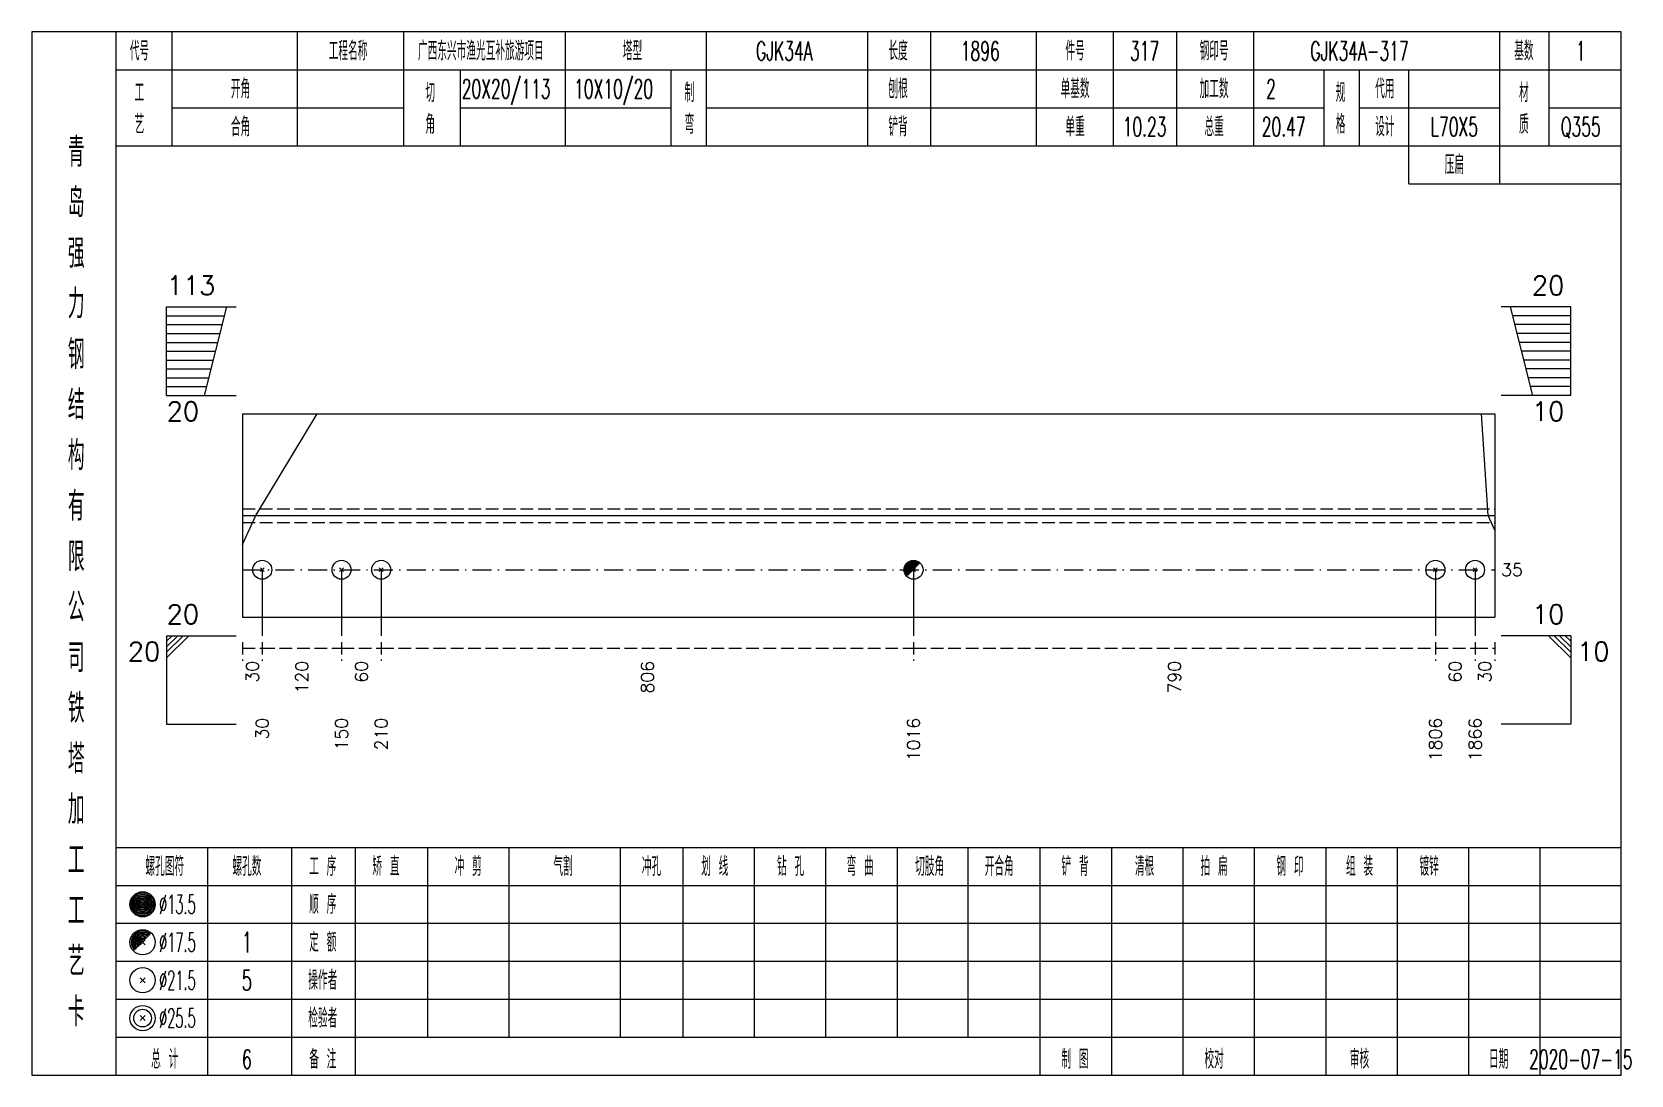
# Model space of a CAD drawing. Extents: x 0 to 2606, y -377 to 6479.
# Drawn here: x 2091.2 to 2344.1, y 5600 to 5765 of the extents above; entities that cross this region are included whole.
import ezdxf
from ezdxf.enums import TextEntityAlignment as Align

# ---------------------------------------------------------------- set-up
doc = ezdxf.new("R2010")
doc.units = 0
doc.header["$MEASUREMENT"] = 0
doc.linetypes.add('一点画线', pattern=[5.2, 3, -1, 0.2, -1])
doc.linetypes.add('虚线', pattern=[2.75, 2, -0.75])
doc.layers.get('0').update_dxf_attribs({"linetype": 'CONTINUOUS', "lineweight": 25})
doc.layers.add('1', color=7, linetype='CONTINUOUS', lineweight=25)
doc.layers.add('4', color=7, linetype='CONTINUOUS', lineweight=25)
doc.styles.get("Standard").update_dxf_attribs({"font": 'simplex.shx', "width": 0.7, "height": 3, "bigfont": 'gbhzfs.shx'})

msp = doc.modelspace()

# ---------------------------------------------------------------- texts
at = {"color": 7, "linetype": 'Continuous', "lineweight": 13}
for s, p in [('113', (2112.5, 5722.5)), ('20', (2112.5, 5670.5))]:
    msp.add_text(s, height=3, dxfattribs=at).set_placement(p, align=Align.BOTTOM_LEFT)
for s, p in [('20', (2333.6, 5722.5)), ('10', (2333.6, 5670.5))]:
    msp.add_text(s, height=3, dxfattribs=at).set_placement(p, align=Align.BOTTOM_RIGHT)
for s, p in [('20', (2112.5, 5706.5)), ('10', (2335.6, 5668.5))]:
    msp.add_text(s, height=3, dxfattribs=at).set_placement(p, align=Align.TOP_LEFT)
for s, p in [('10', (2333.6, 5706.5)), ('20', (2111.5, 5668.5))]:
    msp.add_text(s, height=3, dxfattribs=at).set_placement(p, align=Align.TOP_RIGHT)
msp.add_text('35', height=2, dxfattribs=at).set_placement((2323.6, 5679.93), align=Align.MIDDLE_LEFT)
at = {"color": 8, "linetype": 'Continuous', "lineweight": 9}
for s, p in [('30', (2126.07, 5665.5)), ('120', (2133.9, 5665.5)), ('60', (2143.31, 5665.5)), ('806', (2188.55, 5665.5)), ('790', (2271.93, 5665.5)), ('60', (2316.33, 5665.5)), ('30', (2321.03, 5665.5))]:
    msp.add_text(s, height=2, rotation=90, dxfattribs=at).set_placement(p, align=Align.MIDDLE_RIGHT)
at = {"layer": '1', "color": 7, "linetype": 'Continuous', "lineweight": 13}
for s, p in [('30', (2127.63, 5656.5)), ('150', (2140.17, 5656.5)), ('210', (2146.44, 5656.5)), ('1016', (2230.65, 5656.5)), ('1806', (2313.2, 5656.5)), ('1866', (2319.47, 5656.5))]:
    msp.add_text(s, height=2, rotation=90, dxfattribs=at).set_placement(p, align=Align.MIDDLE_RIGHT)
at = {"layer": '4', "color": 1, "linetype": 'Continuous', "lineweight": 13}
for s, height, width, p in [('代号', 3, 0.6, (2108.2, 5762)), ('工程名称', 3, 0.6, (2141.2, 5762)), ('广西东兴市渔光互补旅游项目', 3, 0.6, (2162.2, 5762)), ('塔型', 3, 0.6, (2186.2, 5762)), ('GJK34A', 3, 0.6, (2210.2, 5762)), ('长度', 3, 0.6, (2228.2, 5762)), ('1896', 3, 0.6, (2241.2, 5762)), ('件号', 3, 0.6, (2256.2, 5762)), ('317', 3, 0.6, (2267.2, 5762)), ('钢印号', 3, 0.6, (2278.2, 5762)), ('GJK34A-317', 3, 0.6, (2301.2, 5762)), ('基数', 3, 0.6, (2327.2, 5762)), ('1', 3, 0.6, (2336.2, 5762)), ('开角', 3, 0.6, (2124.2, 5756)), ('切', 3, 0.6, (2154.2, 5755.4)), ('20X20/113', 3, 0.6, (2166.2, 5756)), ('10X10/20', 3, 0.6, (2183.2, 5756)), ('制', 3, 0.6, (2195.2, 5755.4)), ('刨根', 3, 0.6, (2228.2, 5756)), ('单基数', 3, 0.6, (2256.2, 5756)), ('加工数', 3, 0.6, (2278.2, 5756)), ('2', 3, 0.6, (2287.2, 5756)), ('规', 3, 0.6, (2298.2, 5755.4)), ('代用', 3, 0.6, (2305.2, 5756)), ('材', 3, 0.6, (2327.2, 5755.4)), ('工', 3, 0.6, (2108.2, 5755.4)), ('艺', 3, 0.6, (2108.2, 5750.4)), ('角', 3, 0.6, (2154.2, 5750.4)), ('弯', 3, 0.6, (2195.2, 5750.4)), ('格', 3, 0.6, (2298.2, 5750.4)), ('质', 3, 0.6, (2327.2, 5750.4)), ('合角', 3, 0.6, (2124.2, 5750)), ('铲背', 3, 0.6, (2228.2, 5750)), ('单重', 3, 0.6, (2256.2, 5750)), ('10.23', 3, 0.6, (2267.2, 5750)), ('总重', 3, 0.6, (2278.2, 5750)), ('20.47', 3, 0.6, (2289.2, 5750)), ('设计', 3, 0.6, (2305.2, 5750)), ('L70X5', 3, 0.6, (2316.2, 5750)), ('Q355', 3, 0.6, (2336.2, 5750)), ('青', 4.6, 0.8, (2098.2, 5746)), ('压扁', 3, 0.6, (2316.2, 5744)), ('岛', 4.6, 0.8, (2098.2, 5738)), ('强', 4.6, 0.8, (2098.2, 5730)), ('力', 4.6, 0.8, (2098.2, 5722)), ('钢', 4.6, 0.8, (2098.2, 5714)), ('结', 4.6, 0.8, (2098.2, 5706)), ('构', 4.6, 0.8, (2098.2, 5698)), ('有', 4.6, 0.8, (2098.2, 5690)), ('限', 4.6, 0.8, (2098.2, 5682)), ('公', 4.6, 0.8, (2098.2, 5674)), ('司', 4.6, 0.8, (2098.2, 5666)), ('铁', 4.6, 0.8, (2098.2, 5658)), ('塔', 4.6, 0.8, (2098.2, 5650)), ('加', 4.6, 0.8, (2098.2, 5642)), ('工', 4.6, 0.8, (2098.2, 5634)), ('螺孔图符', 3, 0.6, (2112.2, 5633)), ('螺孔数', 3, 0.6, (2125.2, 5633)), ('工 序', 3, 0.6, (2137.2, 5633)), ('矫 直', 3, 0.6, (2147.2, 5633)), ('冲 剪', 3, 0.6, (2160.2, 5633)), ('气割', 3, 0.6, (2175.2, 5633)), ('冲孔', 3, 0.6, (2189.2, 5633)), ('划 线', 3, 0.6, (2199.2, 5633)), ('钻 孔', 3, 0.6, (2211.2, 5633)), ('弯 曲', 3, 0.6, (2222.2, 5633)), ('切肢角', 3, 0.6, (2233.2, 5633)), ('开合角', 3, 0.6, (2244.2, 5633)), ('铲 背', 3, 0.6, (2256.2, 5633)), ('清根', 3, 0.6, (2267.2, 5633)), ('拍 扁', 3, 0.6, (2278.2, 5633)), ('钢 印', 3, 0.6, (2290.2, 5633)), ('组 装', 3, 0.6, (2301.2, 5633)), ('镀锌', 3, 0.6, (2312.2, 5633)), ('工', 4.6, 0.8, (2098.2, 5626)), ('%%C13.5', 3, 0.5, (2114.2, 5627)), ('顺 序', 3, 0.6, (2137.2, 5627)), ('艺', 4.6, 0.8, (2098.2, 5618)), ('%%C17.5', 3, 0.5, (2114.2, 5621)), ('1', 3.2, 0.6, (2125.2, 5621)), ('定 额', 3, 0.6, (2137.2, 5621)), ('%%C21.5', 3, 0.5, (2114.2, 5615)), ('5', 3.2, 0.6, (2125.2, 5615)), ('操作者', 3, 0.6, (2137.2, 5615)), ('卡', 4.6, 0.8, (2098.2, 5610)), ('%%C25.5', 3, 0.5, (2114.2, 5609)), ('检验者', 3, 0.6, (2137.2, 5609)), ('总 计', 3, 0.6, (2112.2, 5602.5)), ('6', 3, 0.6, (2125.2, 5602.5)), ('备 注', 3, 0.6, (2137.2, 5602.5)), ('制 图', 3, 0.6, (2256.2, 5602.5)), ('校对', 3, 0.6, (2278.2, 5602.5)), ('审核', 3, 0.6, (2301.2, 5602.5)), ('日期', 3, 0.6, (2323.2, 5602.5)), ('2020-07-15', 3, 0.6, (2336.2, 5602.5))]:
    msp.add_text(s, height=height, dxfattribs=dict(at, width=width)).set_placement(p, align=Align.MIDDLE_CENTER)

# ---------------------------------------------------------------- linework, layer by layer
at = {"color": 7, "linetype": 'Continuous', "lineweight": 13}
for p, q in [((2112.5, 5721.5), (2123.5, 5721.5)), ((2112.5, 5707.5), (2112.5, 5721.5)), ((2112.5, 5720.1), (2121.65, 5720.1)), ((2118.5, 5707.5), (2122, 5721.5)), ((2334.6, 5721.5), (2323.6, 5721.5)), ((2328.6, 5707.5), (2325.1, 5721.5)), ((2334.6, 5720.1), (2325.45, 5720.1)), ((2334.6, 5707.5), (2334.6, 5721.5)), ((2112.5, 5718.7), (2121.3, 5718.7)), ((2112.5, 5717.3), (2120.95, 5717.3)), ((2334.6, 5718.7), (2325.8, 5718.7)), ((2334.6, 5717.3), (2326.15, 5717.3)), ((2112.5, 5715.9), (2120.6, 5715.9)), ((2112.5, 5714.5), (2120.25, 5714.5)), ((2334.6, 5715.9), (2326.5, 5715.9)), ((2334.6, 5714.5), (2326.85, 5714.5)), ((2112.5, 5713.1), (2119.9, 5713.1)), ((2112.5, 5711.7), (2119.55, 5711.7)), ((2334.6, 5713.1), (2327.2, 5713.1)), ((2334.6, 5711.7), (2327.55, 5711.7)), ((2112.5, 5710.3), (2119.2, 5710.3)), ((2334.6, 5710.3), (2327.9, 5710.3)), ((2112.5, 5708.9), (2118.85, 5708.9)), ((2112.5, 5707.5), (2123.5, 5707.5)), ((2334.6, 5707.5), (2323.6, 5707.5)), ((2334.6, 5708.9), (2328.25, 5708.9)), ((2126.59, 5688.5), (2136.31, 5704.57)), ((2321.56, 5688.5), (2320.51, 5704.57)), ((2124.5, 5683.91), (2126.59, 5688.5)), ((2322.6, 5686.2), (2321.56, 5688.5)), ((2127.63, 5679.93), (2127.63, 5669.5)), ((2140.17, 5679.93), (2140.17, 5669.5)), ((2146.44, 5679.93), (2146.44, 5669.5)), ((2230.65, 5679.93), (2230.65, 5669.5)), ((2313.2, 5679.93), (2313.2, 5669.5)), ((2319.47, 5679.93), (2319.47, 5669.5)), ((2112.5, 5669.5), (2123.5, 5669.5)), ((2112.5, 5669.5), (2112.5, 5655.5)), ((2113.38, 5669.5), (2112.5, 5668.62)), ((2114.25, 5669.5), (2112.5, 5667.75)), ((2115.12, 5669.5), (2112.5, 5666.88)), ((2116, 5669.5), (2112.5, 5666)), ((2334.6, 5669.5), (2323.6, 5669.5)), ((2331.1, 5669.5), (2334.6, 5666)), ((2331.98, 5669.5), (2334.6, 5666.88)), ((2332.85, 5669.5), (2334.6, 5667.75)), ((2333.73, 5669.5), (2334.6, 5668.62)), ((2334.6, 5669.5), (2334.6, 5655.5)), ((2112.5, 5655.5), (2123.5, 5655.5)), ((2334.6, 5655.5), (2323.6, 5655.5))]:
    msp.add_line(p, q, dxfattribs=at)
at = {"color": 7, "linetype": 'Continuous', "lineweight": 18}
for p, q in [((2124.5, 5704.57), (2124.5, 5672.43)), ((2124.5, 5704.57), (2322.6, 5704.57)), ((2322.6, 5704.57), (2322.6, 5672.43)), ((2124.5, 5688.5), (2322.6, 5688.5))]:
    msp.add_line(p, q, dxfattribs=at)
at = {"color": 1, "linetype": '虚线', "lineweight": 18}
for p, q in [((2124.5, 5689.57), (2322.6, 5689.57)), ((2124.5, 5687.43), (2322.6, 5687.43))]:
    msp.add_line(p, q, dxfattribs=at)
at = {"color": 3, "linetype": '一点画线', "lineweight": 13}
msp.add_line((2124.5, 5679.93), (2322.6, 5679.93), dxfattribs=at)
at = {"color": 8, "linetype": '虚线', "lineweight": 9}
for p, q in [((2124.5, 5668.5), (2124.5, 5665.5)), ((2124.5, 5667.5), (2127.63, 5667.5)), ((2127.63, 5668.5), (2127.63, 5665.5)), ((2127.63, 5668.5), (2127.63, 5665.5)), ((2127.63, 5667.5), (2140.17, 5667.5)), ((2140.17, 5668.5), (2140.17, 5665.5)), ((2140.17, 5668.5), (2140.17, 5665.5)), ((2140.17, 5667.5), (2146.44, 5667.5)), ((2146.44, 5668.5), (2146.44, 5665.5)), ((2146.44, 5668.5), (2146.44, 5665.5)), ((2146.44, 5667.5), (2230.65, 5667.5)), ((2230.65, 5668.5), (2230.65, 5665.5)), ((2230.65, 5668.5), (2230.65, 5665.5)), ((2230.65, 5667.5), (2313.2, 5667.5)), ((2313.2, 5668.5), (2313.2, 5665.5)), ((2313.2, 5668.5), (2313.2, 5665.5)), ((2313.2, 5667.5), (2319.47, 5667.5)), ((2319.47, 5668.5), (2319.47, 5665.5)), ((2319.47, 5668.5), (2319.47, 5665.5)), ((2319.47, 5667.5), (2322.6, 5667.5)), ((2322.6, 5668.5), (2322.6, 5665.5))]:
    msp.add_line(p, q, dxfattribs=at)
at = {"layer": '1', "color": 7, "linetype": 'Continuous', "lineweight": 13}
for p, q in [((2127.33, 5679.63), (2127.93, 5680.23)), ((2127.93, 5679.63), (2127.33, 5680.23)), ((2139.87, 5679.63), (2140.47, 5680.23)), ((2140.47, 5679.63), (2139.87, 5680.23)), ((2146.14, 5679.63), (2146.74, 5680.23)), ((2146.74, 5679.63), (2146.14, 5680.23)), ((2312.9, 5679.63), (2313.5, 5680.23)), ((2313.5, 5679.63), (2312.9, 5680.23)), ((2319.17, 5679.63), (2319.77, 5680.23)), ((2319.77, 5679.63), (2319.17, 5680.23))]:
    msp.add_line(p, q, dxfattribs=at)
at = {"layer": '1', "color": 7, "linetype": 'Continuous', "lineweight": 0}
for p, q in [((2230.35, 5679.63), (2230.95, 5680.23)), ((2230.35, 5680.23), (2230.95, 5679.63))]:
    msp.add_line(p, q, dxfattribs=at)
at = {"layer": '1', "color": 7, "linetype": 'Continuous', "lineweight": 18}
msp.add_line((2124.5, 5672.43), (2322.6, 5672.43), dxfattribs=at)
at = {"layer": '1', "color": 7, "linetype": 'Continuous', "lineweight": 13}
for centre in [(2127.63, 5679.93), (2140.17, 5679.93), (2146.44, 5679.93), (2230.65, 5679.93), (2313.2, 5679.93), (2319.47, 5679.93)]:
    msp.add_circle(centre, 1.5, dxfattribs=at)
for radius in [1.35, 1.2, 1.05, 0.9, 0.75, 0.6, 0.45, 0.3, 0.15]:
    msp.add_arc((2230.65, 5679.93), radius, 45, 225, dxfattribs=at)
at = {"layer": '4', "color": 1, "linetype": 'Continuous', "lineweight": 18}
for p, q in [((2104.5, 5600), (2104.5, 5765)), ((2113.4, 5747), (2113.4, 5765)), ((2133.2, 5747), (2133.2, 5765)), ((2150, 5747), (2150, 5765)), ((2175.6, 5747), (2175.6, 5765)), ((2197.9, 5747), (2197.9, 5765)), ((2223.4, 5747), (2223.4, 5765)), ((2233.4, 5747), (2233.4, 5765)), ((2250.1, 5747), (2250.1, 5765)), ((2262.3, 5747), (2262.3, 5765)), ((2272.3, 5747), (2272.3, 5765)), ((2284.5, 5747), (2284.5, 5765)), ((2323.4, 5741), (2323.4, 5765)), ((2331.2, 5747), (2331.2, 5765)), ((2104.5, 5759), (2342.6, 5759)), ((2159, 5747), (2159, 5759)), ((2192.3, 5747), (2192.3, 5759)), ((2295.6, 5747), (2295.6, 5759)), ((2301.2, 5747), (2301.2, 5759)), ((2309, 5741), (2309, 5759)), ((2113.4, 5753), (2150, 5753)), ((2159, 5753), (2192.3, 5753)), ((2197.9, 5753), (2295.6, 5753)), ((2301.2, 5753), (2323.4, 5753)), ((2331.2, 5753), (2342.6, 5753)), ((2104.5, 5747), (2342.6, 5747)), ((2309, 5741), (2342.6, 5741)), ((2104.5, 5636), (2342.6, 5636)), ((2119, 5600), (2119, 5636)), ((2132.3, 5600), (2132.3, 5636)), ((2142.4, 5600), (2142.4, 5636)), ((2153.8, 5606), (2153.8, 5636)), ((2166.7, 5606), (2166.7, 5636)), ((2184.3, 5606), (2184.3, 5636)), ((2194.2, 5606), (2194.2, 5636)), ((2205.5, 5606), (2205.5, 5636)), ((2216.8, 5606), (2216.8, 5636)), ((2228.1, 5606), (2228.1, 5636)), ((2239.3, 5606), (2239.3, 5636)), ((2250.7, 5606), (2250.7, 5636)), ((2262, 5606), (2262, 5636)), ((2273.3, 5606), (2273.3, 5636)), ((2284.6, 5606), (2284.6, 5636)), ((2295.9, 5606), (2295.9, 5636)), ((2307.2, 5606), (2307.2, 5636)), ((2318.5, 5606), (2318.5, 5636)), ((2329.8, 5606), (2329.8, 5636)), ((2104.5, 5630), (2342.6, 5630)), ((2104.5, 5624), (2342.6, 5624)), ((2104.5, 5618), (2342.6, 5618)), ((2104.5, 5612), (2342.6, 5612)), ((2104.5, 5606), (2342.6, 5606)), ((2250.7, 5600), (2250.7, 5606)), ((2262, 5600), (2262, 5606)), ((2273.3, 5600), (2273.3, 5606)), ((2284.6, 5600), (2284.6, 5606)), ((2295.9, 5600), (2295.9, 5606)), ((2307.2, 5600), (2307.2, 5606)), ((2318.5, 5600), (2318.5, 5606)), ((2329.8, 5600), (2329.8, 5606))]:
    msp.add_line(p, q, dxfattribs=at)
at = {"layer": '4', "color": 7, "linetype": 'Continuous', "lineweight": 13}
for p, q in [((2108.5, 5626.8), (2108.9, 5627.2)), ((2108.9, 5626.8), (2108.5, 5627.2)), ((2108.3, 5614.6), (2109.1, 5615.4)), ((2109.1, 5614.6), (2108.3, 5615.4)), ((2108.3, 5608.6), (2109.1, 5609.4)), ((2109.1, 5608.6), (2108.3, 5609.4))]:
    msp.add_line(p, q, dxfattribs=at)
at = {"layer": '4', "color": 7, "linetype": 'Continuous', "lineweight": 0}
for p, q in [((2108.3, 5620.6), (2109.1, 5621.4)), ((2108.3, 5621.4), (2109.1, 5620.6))]:
    msp.add_line(p, q, dxfattribs=at)
at = {"layer": '4', "color": 1, "linetype": 'Continuous', "lineweight": 18}
msp.add_lwpolyline([(2091.2, 5765), (2091.2, 5600), (2342.6, 5600), (2342.6, 5765)], close=True, dxfattribs=at)
at = {"layer": '4', "color": 7, "linetype": 'Continuous', "lineweight": 13}
for centre, radius in [((2108.7, 5627), 2), ((2108.7, 5627), 1.8), ((2108.7, 5627), 1.6), ((2108.7, 5627), 1.4), ((2108.7, 5627), 1.2), ((2108.7, 5627), 1), ((2108.7, 5627), 0.8), ((2108.7, 5627), 0.6), ((2108.7, 5627), 0.4), ((2108.7, 5627), 0.2), ((2108.7, 5621), 2), ((2108.7, 5615), 2), ((2108.7, 5609), 2), ((2108.7, 5609), 1.4)]:
    msp.add_circle(centre, radius, dxfattribs=at)
for radius in [1.8, 1.6, 1.4, 1.2, 1, 0.8, 0.6, 0.4, 0.2]:
    msp.add_arc((2108.7, 5621), radius, 45, 225, dxfattribs=at)

msp.set_redraw_order([(e.dxf.handle, doc.entitydb.next_handle()) for e in msp.query("TEXT MTEXT ATTDEF DIMENSION ARC_DIMENSION")])  # texts and dimensions are drawn at this point

doc.saveas('drawing.dxf')
